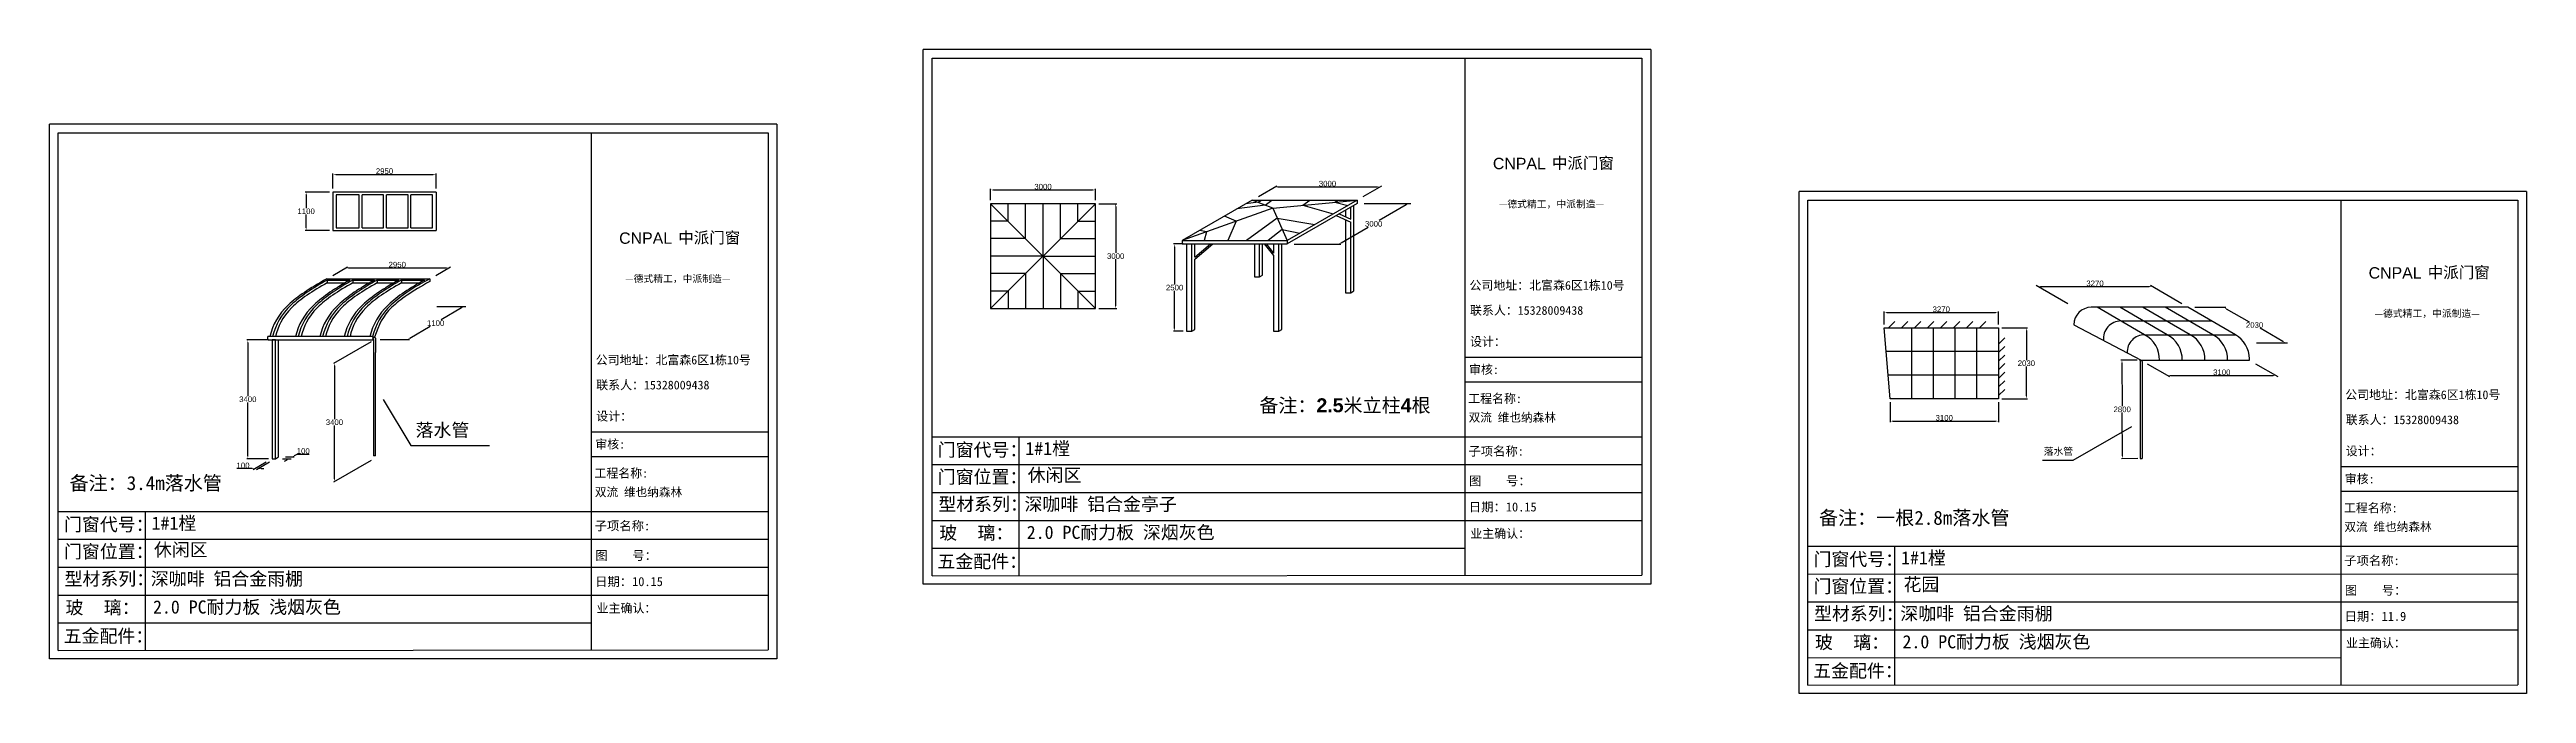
# Model space of a CAD drawing. Header units: inches. Extents: x -138455 to 599497, y -747149 to 13167.
# Drawn here: x 319759 to 390679, y -409226 to -390790 of the extents above; entities that cross this region are included whole.
import ezdxf

# ---------------------------------------------------------------- set-up
doc = ezdxf.new("R2010")
doc.units = ezdxf.units.IN
doc.header["$MEASUREMENT"] = 0
doc.header["$PDMODE"] = 35
doc.header["$PDSIZE"] = -3
doc.layers.add('0 @ 1', color=7, linetype='Continuous')
doc.styles.add('Annotative', font='arialbd.ttf')
doc.styles.add('MtXpl_', font='')
doc.styles.get("Standard").update_dxf_attribs({"font": 'arial.ttf'})
doc.styles.get('MtXpl_').set_extended_font_data('SimSun')
doc.dimstyles.get("Standard").update_dxf_attribs({"dimtxt": 80, "dimasz": 70, "dimexe": 40, "dimexo": 80, "dimgap": 0, "dimtad": 1, "dimtih": 1, "dimtoh": 1, "dimdec": 0, "dimzin": 0, "dimdsep": 46, "dimtxsty": 'Standard', "dimcen": 0.09, "dimadec": 0, "dimazin": 0, "dimtfac": 1, "dimtdec": 0, "dimtofl": 0, "dimtmove": 0, "dimatfit": 3, "dimfxl": 0, "dimtolj": 1, "dimtzin": 0, "dimarcsym": 0})

msp = doc.modelspace()

# ---------------------------------------------------------------- texts
for p in [(361085.6, -394215.9), (336068.3, -396352.6), (386160.2, -397347.8)]:
    msp.add_text('CNPAL', height=325.75).set_placement(p)
at = {"style": 'MtXpl_'}
for s, height, p in [('中派门窗', 325.75, (362776.9, -394202.4)), ('—德式精工，中派制造—', 200.459, (361256, -395314)), ('中派门窗', 325.75, (337759.6, -396339.2)), ('中派门窗', 325.75, (387851.5, -397334.4)), ('—德式精工，中派制造—', 200.459, (336238.7, -397450.7)), ('公司地址：北富森6区1栋10号', 250.574, (360416, -397667.9)), ('联系人：15328009438', 250.574, (360429.7, -398384.2)), ('—德式精工，中派制造—', 200.459, (386330.6, -398445.9)), ('设计：', 250.57, (360430, -399278.5)), ('公司地址：北富森6区1栋10号', 250.574, (335398.7, -399804.6)), ('审核:', 250.57, (360402.6, -400078.2)), ('联系人：15328009438', 250.574, (335412.3, -400520.9)), ('工程名称:', 250.57, (360377.4, -400909)), ('公司地址：北富森6区1栋10号', 250.574, (385490.6, -400799.8)), ('设计：', 250.57, (335412.7, -401415.2)), ('双流 维也纳森林  ', 244.4, (360390.6, -401445.3)), ('联系人：15328009438', 250.574, (385504.2, -401516.1)), ('审核:', 250.57, (335385.2, -402214.9)), ('工程名称:', 250.57, (335360.1, -403045.7)), ('子项名称:', 258.93, (360385.4, -402418.5)), ('设计：', 250.57, (385504.6, -402410.4)), ('双流 维也纳森林  ', 244.4, (335373.3, -403582)), ('图    号：', 258.93, (360404, -403267.7)), ('审核:', 250.57, (385477.1, -403210.1)), ('日期：10.15', 258.93, (360397.9, -404015.1)), ('工程名称:', 250.57, (385452, -404040.9)), ('子项名称:', 258.93, (335368.1, -404555.3)), ('业主确认：', 250.57, (360439.7, -404775.2)), ('双流 维也纳森林  ', 244.4, (385465.2, -404577.2)), ('图    号：', 258.93, (335386.7, -405404.5)), ('子项名称:', 258.93, (385460, -405550.5)), ('日期：10.15', 258.93, (335380.6, -406151.8)), ('图    号：', 258.93, (385478.6, -406399.7)), ('业主确认：', 250.57, (335422.4, -406911.9)), ('日期：11.9', 258.93, (385472.4, -407147)), ('业主确认：', 250.57, (385514.2, -407907.1))]:
    msp.add_text(s, height=height, dxfattribs=at).set_placement(p)
at = {"layer": '0 @ 1', "style": 'Annotative'}
for s, p in [('门窗代号：', (345191.3, -402438.5)), ('门窗位置：', (345191.3, -403212.8)), ('门窗代号：', (320174, -404575.3)), ('型材系列：', (345207.2, -403995)), ('门窗位置：', (320174, -405349.5)), ('玻    璃：', (345233.4, -404815.2)), ('五金配件：', (345182.1, -405632.4)), ('门窗代号：', (370265.9, -405570.5)), ('型材系列：', (320189.9, -406131.8)), ('门窗位置：', (370265.9, -406344.7)), ('玻    璃：', (320216.1, -406952)), ('型材系列：', (370281.7, -407127)), ('五金配件：', (320164.8, -407769.2)), ('玻    璃：', (370308, -407947.2)), ('五金配件：', (370256.7, -408764.4))]:
    msp.add_text(s, height=375.86, dxfattribs=at).set_placement(p)
at = {"layer": '0 @ 1', "attachment_point": 1, "style": 'Annotative'}
for s, width, heights, insert, char_height in [('{\\fSimSun|b1|i0|c134|p2;备注：}2.5{\\fSimSun|b1|i0|c134|p2;米立柱}4{\\fSimSun|b1|i0|c134|p2;根}', 5159.779, [0], (354396.5, -400775.8), 400), ('{\\fSimSun|b1|i0|c134|p2;落水管}', 4396.385, [0], (330239.9, -401497.1), 375.861), ('{\\fSimSun|b1|i0|c134|p2;1#1樘}', 4396.385, [0], (347698.3, -402024.3), 375.861), ('{\\fSimSun|b1|i0|c134|p2;休闲区}', 9006.576, [0], (347766.7, -402785.2), 375.861), ('{\\fSimSun|b1|i0|c134|p2;落水管}', 5159.779, [0], (376858, -402195.2), 200), ('{\\fSimSun|b1|i0|c134|p2;备注：3.4m落水管}', 11582.41, [180.7], (320331.8, -403001.9), 400), ('{\\fSimSun|b1|i0|c134|p2;1#1樘}', 4396.385, [0], (322681, -404161), 375.861), ('{\\fSimSun|b1|i0|c134|p2;深咖啡 铝合金亭子}', 9006.576, [0], (347676.3, -403617.8), 375.861), ('{\\fSimSun|b1|i0|c134|p2;备注：一根2.8m落水管}', 11582.41, [180.7], (370423.7, -403997.1), 400), ('{\\fSimSun|b1|i0|c134|p2;休闲区}', 9006.576, [0], (322749.4, -404921.9), 375.861), ('{\\fSimSun|b1|i0|c134|p2;2.0 PC耐力板 深烟灰色}', 7839.588, [0], (347739.2, -404425.6), 375.861), ('{\\fSimSun|b1|i0|c134|p2;1#1樘}', 4396.385, [0], (372772.9, -405156.2), 375.861), ('{\\fSimSun|b1|i0|c134|p2;深咖啡 铝合金雨棚}', 9006.576, [0], (322659, -405754.6), 375.861), ('{\\fSimSun|b1|i0|c134|p2;花园}', 9006.576, [0], (372841.3, -405917.1), 375.861), ('{\\fSimSun|b1|i0|c134|p2;2.0 PC耐力板 浅烟灰色}', 7839.588, [0], (322721.9, -406562.3), 375.861), ('{\\fSimSun|b1|i0|c134|p2;深咖啡 铝合金雨棚}', 9006.576, [0], (372750.9, -406749.8), 375.861), ('{\\fSimSun|b1|i0|c134|p2;2.0 PC耐力板 浅烟灰色}', 7839.588, [0], (372813.7, -407557.5), 375.861)]:
    msp.add_mtext_dynamic_manual_height_columns(s, width=width, gutter_width=903.5, heights=heights, dxfattribs=dict(at, insert=insert, char_height=char_height))

# ---------------------------------------------------------------- blocks, each defined once
blk = doc.blocks.new('*D1823')
at = {"color": 0, "lineweight": -2, "transparency": 16777216}
for p, q in [((327775, -394872), (327077, -394872)), ((327107, -394952), (327107, -395330)), ((327107, -395892), (327107, -395514)), ((327775, -395972), (327077, -395972))]:
    blk.add_line(p, q, dxfattribs=at)
at = {"color": 0, "transparency": 16777216}
for points in [[(327094, -394952), (327120, -394952), (327107, -394872)], [(327094, -395892), (327120, -395892), (327107, -395972)]]:
    blk.add_solid(points, dxfattribs=at)
at = {"layer": 'Defpoints', "color": 0, "transparency": 16777216}
for p in [(327875, -394872), (327107, -395972), (327875, -395972)]:
    blk.add_point(p, dxfattribs=at)
at = {"color": 0, "transparency": 16777216, "insert": (327107, -395422), "char_height": 160, "attachment_point": 5}
blk.add_mtext('\\A1;1100', dxfattribs=at)
blk = doc.blocks.new('*D1824')
at = {"color": 0, "lineweight": -2, "transparency": 16777216}
for p, q in [((327875, -394772), (327875, -394335)), ((327955, -394365), (330745, -394365)), ((330825, -394772), (330825, -394335))]:
    blk.add_line(p, q, dxfattribs=at)
at = {"color": 0, "transparency": 16777216}
for points in [[(327955, -394352), (327955, -394378), (327875, -394365)], [(330745, -394352), (330745, -394378), (330825, -394365)]]:
    blk.add_solid(points, dxfattribs=at)
at = {"layer": 'Defpoints', "color": 0, "transparency": 16777216}
for p in [(327875, -394872), (330825, -394365), (330825, -394872)]:
    blk.add_point(p, dxfattribs=at)
at = {"color": 0, "transparency": 16777216, "insert": (329350, -394273), "char_height": 160, "attachment_point": 5}
blk.add_mtext('\\A1;2950', dxfattribs=at)
blk = doc.blocks.new('*D1825')
at = {"color": 0, "lineweight": -2, "transparency": 16777216}
for p, q in [((328967, -399155), (327887, -399779)), ((327917, -399842), (327917, -401370)), ((327917, -403082), (327917, -401553)), ((328967, -402555), (327887, -403179))]:
    blk.add_line(p, q, dxfattribs=at)
at = {"color": 0, "transparency": 16777216}
for points in [[(327904, -399842), (327930, -399842), (327917, -399762)], [(327904, -403082), (327930, -403082), (327917, -403162)]]:
    blk.add_solid(points, dxfattribs=at)
at = {"layer": 'Defpoints', "color": 0, "transparency": 16777216}
for p in [(329067, -399097), (329067, -402497), (327917, -403162)]:
    blk.add_point(p, dxfattribs=at)
at = {"color": 0, "transparency": 16777216, "insert": (327917, -401462), "char_height": 160, "attachment_point": 5}
blk.add_mtext('\\A1;3400', dxfattribs=at)
blk = doc.blocks.new('*D1826')
at = {"color": 0, "lineweight": -2, "transparency": 16777216}
for p, q in [((327869, -397255), (328291, -397011)), ((328320, -397041), (331110, -397041)), ((330819, -397255), (331241, -397011))]:
    blk.add_line(p, q, dxfattribs=at)
at = {"color": 0, "transparency": 16777216}
for points in [[(328320, -397028), (328320, -397055), (328240, -397041)], [(331110, -397028), (331110, -397055), (331190, -397041)]]:
    blk.add_solid(points, dxfattribs=at)
at = {"layer": 'Defpoints', "color": 0, "transparency": 16777216}
for p in [(331190, -397041), (327696, -397355), (330646, -397355)]:
    blk.add_point(p, dxfattribs=at)
at = {"color": 0, "transparency": 16777216, "insert": (329715, -396950), "char_height": 160, "attachment_point": 5}
blk.add_mtext('\\A1;2950', dxfattribs=at)
blk = doc.blocks.new('*D1827')
at = {"color": 0, "lineweight": -2, "transparency": 16777216}
for p, q in [((330844, -398149), (331681, -398149)), ((331552, -398190), (330970, -398531)), ((329228, -399096), (330065, -399096)), ((330075, -399056), (330657, -398714))]:
    blk.add_line(p, q, dxfattribs=at)
at = {"color": 0, "transparency": 16777216}
for points in [[(331546, -398178), (331559, -398201), (331621, -398149)], [(330068, -399044), (330081, -399067), (330006, -399096)]]:
    blk.add_solid(points, dxfattribs=at)
at = {"layer": 'Defpoints', "color": 0, "transparency": 16777216}
for p in [(330646, -398149), (329030, -399096), (330006, -399096)]:
    blk.add_point(p, dxfattribs=at)
at = {"color": 0, "transparency": 16777216, "insert": (330813, -398623), "char_height": 160, "attachment_point": 5}
blk.add_mtext('\\A1;1100', dxfattribs=at)
blk = doc.blocks.new('*D1828')
at = {"color": 0, "lineweight": -2, "transparency": 16777216}
for p, q in [((326031, -399105), (325406, -399105)), ((325436, -399185), (325436, -400714)), ((325436, -402425), (325436, -400897)), ((326031, -402505), (325406, -402505))]:
    blk.add_line(p, q, dxfattribs=at)
at = {"color": 0, "transparency": 16777216}
for points in [[(325423, -399185), (325450, -399185), (325436, -399105)], [(325423, -402425), (325450, -402425), (325436, -402505)]]:
    blk.add_solid(points, dxfattribs=at)
at = {"layer": 'Defpoints', "color": 0, "transparency": 16777216}
for p in [(326131, -399105), (325436, -402505), (326131, -402505)]:
    blk.add_point(p, dxfattribs=at)
at = {"color": 0, "transparency": 16777216, "insert": (325436, -400805), "char_height": 160, "attachment_point": 5}
blk.add_mtext('\\A1;3400', dxfattribs=at)
blk = doc.blocks.new('*D1829')
at = {"color": 0, "lineweight": -2, "transparency": 16777216}
for p, q in [((326431, -402505), (326680, -402505)), ((326551, -402545), (326481, -402585)), ((326517, -402455), (326766, -402455)), ((326776, -402415), (326845, -402375)), ((326845, -402375), (327193, -402375))]:
    blk.add_line(p, q, dxfattribs=at)
at = {"color": 0, "transparency": 16777216}
for points in [[(326544, -402534), (326557, -402557), (326620, -402505)], [(326769, -402404), (326782, -402427), (326706, -402455)]]:
    blk.add_solid(points, dxfattribs=at)
at = {"layer": 'Defpoints', "color": 0, "transparency": 16777216}
for p in [(326231, -402505), (326317, -402455), (326706, -402455)]:
    blk.add_point(p, dxfattribs=at)
at = {"color": 0, "transparency": 16777216, "insert": (327024, -402284), "char_height": 160, "attachment_point": 5}
blk.add_mtext('\\A1;100', dxfattribs=at)
blk = doc.blocks.new('*D1830')
at = {"color": 0, "lineweight": -2, "transparency": 16777216}
for p, q in [((325558, -402790), (325120, -402790)), ((325957, -402605), (325586, -402820)), ((326057, -402605), (325686, -402820)), ((325818, -402790), (325898, -402790))]:
    blk.add_line(p, q, dxfattribs=at)
at = {"color": 0, "transparency": 16777216}
for points in [[(325558, -402777), (325558, -402803), (325638, -402790)], [(325818, -402777), (325818, -402803), (325738, -402790)]]:
    blk.add_solid(points, dxfattribs=at)
at = {"layer": 'Defpoints', "color": 0, "transparency": 16777216}
for p in [(325738, -402790), (326131, -402505), (326231, -402505)]:
    blk.add_point(p, dxfattribs=at)
at = {"color": 0, "transparency": 16777216, "insert": (325299, -402698), "char_height": 160, "attachment_point": 5}
blk.add_mtext('\\A1;100', dxfattribs=at)
blk = doc.blocks.new('*D1831')
at = {"color": 0, "lineweight": -2, "transparency": 16777216}
for p, q in [((346705, -395104), (346705, -394780)), ((346785, -394810), (349625, -394810)), ((349705, -395104), (349705, -394780))]:
    blk.add_line(p, q, dxfattribs=at)
at = {"color": 0, "transparency": 16777216}
for points in [[(346785, -394796), (346785, -394823), (346705, -394810)], [(349625, -394796), (349625, -394823), (349705, -394810)]]:
    blk.add_solid(points, dxfattribs=at)
at = {"layer": 'Defpoints', "color": 0, "transparency": 16777216}
for p in [(349705, -394810), (346705, -395204), (349705, -395204)]:
    blk.add_point(p, dxfattribs=at)
at = {"color": 0, "transparency": 16777216, "insert": (348205, -394718), "char_height": 160, "attachment_point": 5}
blk.add_mtext('\\A1;3000', dxfattribs=at)
blk = doc.blocks.new('*D1832')
at = {"color": 0, "lineweight": -2, "transparency": 16777216}
for p, q in [((349805, -395205), (350315, -395205)), ((350285, -395285), (350285, -396613)), ((350285, -398125), (350285, -396796)), ((349805, -398205), (350315, -398205))]:
    blk.add_line(p, q, dxfattribs=at)
at = {"color": 0, "transparency": 16777216}
for points in [[(350272, -395285), (350298, -395285), (350285, -395205)], [(350272, -398125), (350298, -398125), (350285, -398205)]]:
    blk.add_solid(points, dxfattribs=at)
at = {"layer": 'Defpoints', "color": 0, "transparency": 16777216}
for p in [(349705, -395205), (349705, -398205), (350285, -398205)]:
    blk.add_point(p, dxfattribs=at)
at = {"color": 0, "transparency": 16777216, "insert": (350285, -396705), "char_height": 160, "attachment_point": 5}
blk.add_mtext('\\A1;3000', dxfattribs=at)
blk = doc.blocks.new('*D1833')
at = {"color": 0, "lineweight": -2, "transparency": 16777216}
for p, q in [((354370, -394999), (354902, -394692)), ((354930, -394722), (357770, -394722)), ((357370, -394999), (357902, -394692))]:
    blk.add_line(p, q, dxfattribs=at)
at = {"color": 0, "transparency": 16777216}
for points in [[(354930, -394709), (354930, -394736), (354850, -394722)], [(357770, -394709), (357770, -394736), (357850, -394722)]]:
    blk.add_solid(points, dxfattribs=at)
at = {"layer": 'Defpoints', "color": 0, "transparency": 16777216}
for p in [(357850, -394722), (354197, -395099), (357197, -395099)]:
    blk.add_point(p, dxfattribs=at)
at = {"color": 0, "transparency": 16777216, "insert": (356350, -394631), "char_height": 160, "attachment_point": 5}
blk.add_mtext('\\A1;3000', dxfattribs=at)
blk = doc.blocks.new('*D1834')
at = {"color": 0, "lineweight": -2, "transparency": 16777216}
for p, q in [((357397, -395199), (358734, -395199)), ((358605, -395239), (357830, -395688)), ((355392, -396362), (356729, -396361)), ((356738, -396321), (357513, -395872))]:
    blk.add_line(p, q, dxfattribs=at)
at = {"color": 0, "transparency": 16777216}
for points in [[(358598, -395227), (358611, -395250), (358674, -395199)], [(356732, -396310), (356745, -396333), (356669, -396361)]]:
    blk.add_solid(points, dxfattribs=at)
at = {"layer": 'Defpoints', "color": 0, "transparency": 16777216}
for p in [(357197, -395199), (358674, -395199), (355192, -396362)]:
    blk.add_point(p, dxfattribs=at)
at = {"color": 0, "transparency": 16777216, "insert": (357672, -395780), "char_height": 160, "attachment_point": 5}
blk.add_mtext('\\A1;3000', dxfattribs=at)
blk = doc.blocks.new('*D1835')
at = {"color": 0, "lineweight": -2, "transparency": 16777216}
for p, q in [((352217, -396357), (351942, -396357)), ((351972, -396437), (351972, -397515)), ((351972, -398777), (351972, -397699)), ((352217, -398857), (351942, -398857))]:
    blk.add_line(p, q, dxfattribs=at)
at = {"color": 0, "transparency": 16777216}
for points in [[(351959, -396437), (351985, -396437), (351972, -396357)], [(351959, -398777), (351985, -398777), (351972, -398857)]]:
    blk.add_solid(points, dxfattribs=at)
at = {"layer": 'Defpoints', "color": 0, "transparency": 16777216}
for p in [(352317, -396357), (351972, -398857), (352317, -398857)]:
    blk.add_point(p, dxfattribs=at)
at = {"color": 0, "transparency": 16777216, "insert": (351972, -397607), "char_height": 160, "attachment_point": 5}
blk.add_mtext('\\A1;2500', dxfattribs=at)
blk = doc.blocks.new('*D2165')
at = {"color": 0, "lineweight": -2, "transparency": 16777216}
for p, q in [((379819, -399785), (380458, -400154)), ((382919, -399785), (383558, -400154)), ((380486, -400124), (383426, -400124))]:
    blk.add_line(p, q, dxfattribs=at)
at = {"color": 0, "transparency": 16777216}
for points in [[(380486, -400111), (380486, -400137), (380406, -400124)], [(383426, -400111), (383426, -400137), (383506, -400124)]]:
    blk.add_solid(points, dxfattribs=at)
at = {"layer": 'Defpoints', "color": 0, "transparency": 16777216}
for p in [(379646, -399685), (382746, -399685), (383506, -400124)]:
    blk.add_point(p, dxfattribs=at)
at = {"color": 0, "transparency": 16777216, "insert": (381956, -400032), "char_height": 160, "attachment_point": 5}
blk.add_mtext('\\A1;3100', dxfattribs=at)
blk = doc.blocks.new('*D2166')
at = {"color": 0, "lineweight": -2, "transparency": 16777216}
for p, q in [((381188, -398170), (382075, -398170)), ((382084, -398210), (382735, -398586)), ((382946, -399185), (383833, -399185)), ((383703, -399145), (383053, -398770))]:
    blk.add_line(p, q, dxfattribs=at)
at = {"color": 0, "transparency": 16777216}
for points in [[(382091, -398199), (382077, -398222), (382015, -398170)], [(383710, -399134), (383697, -399157), (383773, -399185)]]:
    blk.add_solid(points, dxfattribs=at)
at = {"layer": 'Defpoints', "color": 0, "transparency": 16777216}
for p in [(380988, -398170), (382015, -398170), (382746, -399185)]:
    blk.add_point(p, dxfattribs=at)
at = {"color": 0, "transparency": 16777216, "insert": (382894, -398678), "char_height": 160, "attachment_point": 5}
blk.add_mtext('\\A1;2030', dxfattribs=at)
blk = doc.blocks.new('*D2167')
at = {"color": 0, "lineweight": -2, "transparency": 16777216}
for p, q in [((377545, -398070), (376640, -397548)), ((376771, -397578), (379881, -397578)), ((380815, -398070), (379910, -397548))]:
    blk.add_line(p, q, dxfattribs=at)
at = {"color": 0, "transparency": 16777216}
for points in [[(376771, -397564), (376771, -397591), (376691, -397578)], [(379881, -397564), (379881, -397591), (379961, -397578)]]:
    blk.add_solid(points, dxfattribs=at)
at = {"layer": 'Defpoints', "color": 0, "transparency": 16777216}
for p in [(379961, -397578), (377718, -398170), (380988, -398170)]:
    blk.add_point(p, dxfattribs=at)
at = {"color": 0, "transparency": 16777216, "insert": (378326, -397486), "char_height": 160, "attachment_point": 5}
blk.add_mtext('\\A1;3270', dxfattribs=at)
blk = doc.blocks.new('*D2168')
at = {"color": 0, "lineweight": -2, "transparency": 16777216}
for p, q in [((379535, -399680), (379068, -399682)), ((379098, -399762), (379104, -401001)), ((379110, -402424), (379105, -401185)), ((379548, -402502), (379081, -402504))]:
    blk.add_line(p, q, dxfattribs=at)
at = {"color": 0, "transparency": 16777216}
for points in [[(379111, -399762), (379085, -399762), (379098, -399682)], [(379124, -402424), (379097, -402424), (379111, -402504)]]:
    blk.add_solid(points, dxfattribs=at)
at = {"layer": 'Defpoints', "color": 0, "transparency": 16777216}
for p in [(379635, -399679), (379111, -402504), (379648, -402502)]:
    blk.add_point(p, dxfattribs=at)
at = {"color": 0, "transparency": 16777216, "insert": (379104, -401093), "char_height": 160, "attachment_point": 5}
blk.add_mtext('\\A1;2800', dxfattribs=at)
blk = doc.blocks.new('*D2169')
at = {"color": 0, "lineweight": -2, "transparency": 16777216}
for p, q in [((372288, -398658), (372288, -398290)), ((372368, -398320), (375478, -398320)), ((375558, -398658), (375558, -398290))]:
    blk.add_line(p, q, dxfattribs=at)
at = {"color": 0, "transparency": 16777216}
for points in [[(372368, -398307), (372368, -398333), (372288, -398320)], [(375478, -398307), (375478, -398333), (375558, -398320)]]:
    blk.add_solid(points, dxfattribs=at)
at = {"layer": 'Defpoints', "color": 0, "transparency": 16777216}
for p in [(375558, -398320), (372288, -398758), (375558, -398758)]:
    blk.add_point(p, dxfattribs=at)
at = {"color": 0, "transparency": 16777216, "insert": (373923, -398228), "char_height": 160, "attachment_point": 5}
blk.add_mtext('\\A1;3270', dxfattribs=at)
blk = doc.blocks.new('*D2170')
at = {"color": 0, "lineweight": -2, "transparency": 16777216}
for p, q in [((375658, -398758), (376391, -398758)), ((376361, -398838), (376361, -399682)), ((376361, -400708), (376361, -399865)), ((375658, -400788), (376391, -400788))]:
    blk.add_line(p, q, dxfattribs=at)
at = {"color": 0, "transparency": 16777216}
for points in [[(376348, -398838), (376375, -398838), (376361, -398758)], [(376348, -400708), (376375, -400708), (376361, -400788)]]:
    blk.add_solid(points, dxfattribs=at)
at = {"layer": 'Defpoints', "color": 0, "transparency": 16777216}
for p in [(375558, -398758), (375558, -400788), (376361, -400788)]:
    blk.add_point(p, dxfattribs=at)
at = {"color": 0, "transparency": 16777216, "insert": (376361, -399773), "char_height": 160, "attachment_point": 5}
blk.add_mtext('\\A1;2030', dxfattribs=at)
blk = doc.blocks.new('*D2171')
at = {"color": 0, "lineweight": -2, "transparency": 16777216}
for p, q in [((372458, -400888), (372458, -401459)), ((375558, -400888), (375558, -401459)), ((372538, -401429), (375478, -401429))]:
    blk.add_line(p, q, dxfattribs=at)
at = {"color": 0, "transparency": 16777216}
for points in [[(372538, -401416), (372538, -401443), (372458, -401429)], [(375478, -401416), (375478, -401443), (375558, -401429)]]:
    blk.add_solid(points, dxfattribs=at)
at = {"layer": 'Defpoints', "color": 0, "transparency": 16777216}
for p in [(372458, -400788), (375558, -400788), (375558, -401429)]:
    blk.add_point(p, dxfattribs=at)
at = {"color": 0, "transparency": 16777216, "insert": (374008, -401337), "char_height": 160, "attachment_point": 5}
blk.add_mtext('\\A1;3100', dxfattribs=at)
blk = doc.blocks.new('*D2341')
at = {"color": 0, "lineweight": -2, "transparency": 16777216}
for p, q in [((327869, -397255), (328291, -397011)), ((328320, -397041), (331110, -397041)), ((330819, -397255), (331241, -397011))]:
    blk.add_line(p, q, dxfattribs=at)
at = {"color": 0, "transparency": 16777216}
for points in [[(328320, -397028), (328320, -397055), (328240, -397041)], [(331110, -397028), (331110, -397055), (331190, -397041)]]:
    blk.add_solid(points, dxfattribs=at)
at = {"layer": 'Defpoints', "color": 0, "transparency": 16777216}
for p in [(331190, -397041), (327696, -397355), (330646, -397355)]:
    blk.add_point(p, dxfattribs=at)
at = {"color": 0, "transparency": 16777216, "insert": (329715, -396950), "char_height": 160, "attachment_point": 5}
blk.add_mtext('\\A1;2950', dxfattribs=at)

# ---------------------------------------------------------------- dimensions: what is measured, and where the dimension line sits
for base, p1, p2, picture, middle in [((330824.9, -394365), (327874.9, -394872.1), (330824.9, -394872.1), '*D1824', (329349.9, -394273.3)), ((375557.9, -401429.2), (372457.9, -400788.3), (375557.9, -400788.3), '*D2171', (374007.9, -401337.5))]:
    dim = msp.add_linear_dim(base=base, p1=p1, p2=p2, dimstyle='Standard', override={"dimtxt": 160, "dimasz": 80, "dimexe": 30, "dimexo": 100, "dimgap": 10, "dimfxl": 100})
    dim.commit()
    dim.dimension.update_dxf_attribs({"geometry": picture, "text_midpoint": middle})
for base, p1, p2, override, picture, middle in [((327107, -395972.1), (327874.9, -394872.1), (327874.9, -395972.1), {"dimtxt": 160, "dimasz": 80, "dimexe": 30, "dimexo": 100, "dimgap": 10}, '*D1823', (327107, -395422.1)), ((350284.9, -398204.5), (349704.6, -395204.5), (349704.6, -398204.5), {"dimtxt": 160, "dimasz": 80, "dimexe": 30, "dimexo": 100, "dimgap": 10, "dimfxl": 100}, '*D1832', (350284.9, -396704.5)), ((376361.4, -400788.3), (375557.9, -398758.3), (375557.9, -400788.3), {"dimtxt": 160, "dimasz": 80, "dimexe": 30, "dimexo": 100, "dimgap": 10, "dimfxl": 100}, '*D2170', (376361.4, -399773.3))]:
    dim = msp.add_linear_dim(base=base, p1=p1, p2=p2, angle=90, dimstyle='Standard', override=override)
    dim.commit()
    dim.dimension.update_dxf_attribs({"geometry": picture, "text_midpoint": middle})
for p1, p2, distance, picture, middle in [((346704.6, -395204.5), (349704.6, -395204.5), 395, '*D1831', (348204.6, -394717.8)), ((354197, -395099.2), (357197, -395099.2), 377, '*D1833', (356350, -394630.5)), ((352317.2, -396356.9), (352317.2, -398856.9), -345.1, '*D1835', (351972.1, -397606.9)), ((327696.1, -397355), (330646.1, -397355), 313.8, '*D1826', (329714.5, -396949.6)), ((327696.1, -397355), (330646.1, -397355), 313.8, '*D2341', (329714.5, -396949.6)), ((377718, -398170.3), (380988, -398170.3), 592.7, '*D2167', (378326.5, -397485.9)), ((382746.1, -399185.3), (380988, -398170.3), -513.3, '*D2166', (382893.6, -398677.8)), ((326130.7, -399105.5), (326130.7, -402505.5), -694.3, '*D1828', (325436.3, -400805.5)), ((329067.5, -399097.3), (329067.5, -402497.3), -1150.5, '*D1825', (327916.9, -401461.6)), ((379646.1, -399685.3), (382746.1, -399685.3), -438.8, '*D2165', (381956.2, -400032.4)), ((326230.7, -402505.5), (326317.3, -402455.5), -194.6, '*D1829', (327023.9, -402283.8))]:
    dim = msp.add_aligned_dim(p1=p1, p2=p2, distance=distance, dimstyle='Standard', override={"dimtxt": 160, "dimasz": 80, "dimexe": 30, "dimexo": 100, "dimgap": 10, "dimfxl": 100})
    dim.commit()
    dim.dimension.update_dxf_attribs({"geometry": picture, "text_midpoint": middle})
for p1, p2, distance, text, picture, middle in [((355192.3, -396361.9), (357197, -395199.2), -740.4, '3000', '*D1834', (357671.6, -395779.9)), ((330646.1, -398149.2), (329030.2, -399096.1), 493.1, '1100', '*D1827', (330813.5, -398622.6)), ((379635, -399679.5), (379648.1, -402501.8), -537.5, '2800', '*D2168', (379104.1, -401093.1))]:
    dim = msp.add_aligned_dim(p1=p1, p2=p2, distance=distance, text=text, dimstyle='Standard', override={"dimtxt": 160, "dimasz": 80, "dimexe": 30, "dimexo": 100, "dimgap": 10, "dimfxl": 100})
    dim.commit()
    dim.dimension.update_dxf_attribs({"geometry": picture, "text_midpoint": middle})
dim = msp.add_linear_dim(base=(375557.9, -398320), p1=(372287.9, -398758.3), p2=(375557.9, -398758.3), dimstyle='Standard', override={"dimtxt": 160, "dimasz": 80, "dimexe": 30, "dimexo": 100, "dimgap": 10, "dimfxl": 100})
dim.commit()
dim.dimension.update_dxf_attribs({"geometry": '*D2169', "text_midpoint": (373922.9, -398320), "dimtype": 160})
dim = msp.add_linear_dim(base=(325738, -402789.9), p1=(326130.7, -402505.5), p2=(326230.7, -402505.5), angle=0, dimstyle='Standard', override={"dimtxt": 160, "dimasz": 80, "dimexe": 30, "dimexo": 100, "dimgap": 10, "dimfxl": 100})
dim.commit()
dim.dimension.update_dxf_attribs({"geometry": '*D1830', "text_midpoint": (325299.1, -402789.9), "dimtype": 161})

# ---------------------------------------------------------------- linework, layer by layer
for p, q in [((365604.7, -390790.2), (344776.4, -390790.2)), ((344776.4, -406094.3), (344776.4, -390790.2)), ((345027, -391040), (365354.9, -391040)), ((345027, -405857.9), (345027, -391040)), ((360285.6, -391040), (360285.6, -405844.8)), ((365354.9, -391040), (365354.9, -405843.9)), ((365604.7, -390790.2), (365604.7, -406094.3)), ((340587.4, -392927), (319759.1, -392927)), ((319759.1, -408231), (319759.1, -392927)), ((320009.7, -393176.7), (340337.6, -393176.7)), ((320009.7, -407994.6), (320009.7, -393176.7)), ((335268.3, -393176.7), (335268.3, -407981.5)), ((340337.6, -393176.7), (340337.6, -407980.6)), ((340587.4, -392927), (340587.4, -408231)), ((330824.9, -394872.1), (327874.9, -394872.1)), ((327874.9, -394872.1), (327874.9, -395972.1)), ((328626.9, -394952.1), (327968.9, -394952.1)), ((327968.9, -394952.1), (327968.9, -395892.1)), ((328626.9, -395892.1), (328626.9, -394952.1)), ((329324.9, -394952.1), (328706.9, -394952.1)), ((328706.9, -395892.1), (328706.9, -394952.1)), ((329324.9, -395892.1), (329324.9, -394952.1)), ((330022.9, -394952.1), (329404.9, -394952.1)), ((329404.9, -395892.1), (329404.9, -394952.1)), ((330022.9, -395892.1), (330022.9, -394952.1)), ((330720.9, -394952.1), (330102.9, -394952.1)), ((330102.9, -395892.1), (330102.9, -394952.1)), ((330720.9, -395892.1), (330720.9, -394952.1)), ((330824.9, -394872.1), (330824.9, -395972.1)), ((390679.2, -394851.7), (369851, -394851.7)), ((369851, -409226.2), (369851, -394851.7)), ((390679.2, -394851.7), (390679.2, -409226.2)), ((349704.6, -395204.5), (346704.6, -398204.5)), ((346704.6, -395204.5), (349704.6, -398204.5)), ((347204.6, -395704.5), (346704.6, -395704.5)), ((347204.6, -395704.5), (347204.6, -395204.5)), ((347704.6, -396204.5), (347704.6, -395204.5)), ((348204.6, -396704.5), (348204.6, -395204.5)), ((348704.6, -396204.5), (348704.6, -395204.5)), ((349204.6, -395704.5), (349204.6, -395204.5)), ((349204.6, -395704.5), (349704.6, -395704.5)), ((354197, -395099.2), (352192.3, -396256.7)), ((354786, -395331.9), (352192.3, -396256.7)), ((353734.5, -395706.8), (353402.4, -395558)), ((353734.5, -395706.8), (353492.7, -396256.7)), ((354561.8, -395243.3), (353758, -395352.7)), ((354361.1, -395164.1), (354010.4, -395207)), ((354909.9, -395614), (354031, -396256.7)), ((354197, -395099.2), (357197, -395099.2)), ((354786, -395331.9), (354197, -395099.2)), ((354361.1, -395164.1), (354456.2, -395099.2)), ((354561.8, -395243.3), (354752, -395099.2)), ((354786, -395331.9), (357197, -395099.2)), ((354786, -395331.9), (355192.3, -396256.7)), ((354909.9, -395614), (355989.4, -395796.5)), ((357197, -395099.2), (355192.3, -396256.7)), ((357197, -395199.2), (355192.3, -396356.7)), ((356563.9, -395160.3), (356654, -395099.2)), ((356563.9, -395160.3), (356928.1, -395254.5)), ((356599.2, -395544.4), (357020.1, -395729.1)), ((356681.9, -395496.7), (357020.1, -395645.1)), ((356870.1, -395388), (356870.1, -395579.2)), ((356870.1, -395663.3), (356870.1, -397751.4)), ((357020.1, -395645.1), (357020.1, -395301.4)), ((357020.1, -397751.4), (357020.1, -395729.1)), ((357106.7, -397701.4), (357106.7, -395251.4)), ((357197, -395099.2), (357197, -395199.2)), ((370101.6, -395101.4), (390429.5, -395101.4)), ((370101.6, -408989.8), (370101.6, -395101.4)), ((385360.2, -395101.4), (385360.2, -408976.7)), ((390429.5, -395101.4), (390429.5, -408975.8)), ((327874.9, -395972.1), (330824.9, -395972.1)), ((327968.9, -395892.1), (328626.9, -395892.1)), ((328706.9, -395892.1), (329324.9, -395892.1)), ((329404.9, -395892.1), (330022.9, -395892.1)), ((330102.9, -395892.1), (330720.9, -395892.1)), ((347704.6, -396204.5), (346704.6, -396204.5)), ((348704.6, -396204.5), (349704.6, -396204.5)), ((352192.3, -396256.7), (355192.3, -396256.7)), ((352192.3, -396256.7), (352192.3, -396356.9)), ((352192.3, -396356.9), (355192.3, -396356.9)), ((352317.2, -396356.9), (352317.2, -398856.9)), ((352467.2, -398856.9), (352467.2, -396356.9)), ((352553.8, -396793.5), (353068.2, -396356.9)), ((352553.8, -396734), (352998.1, -396356.9)), ((352553.8, -396734), (352553.8, -396356.9)), ((352889.9, -396007.9), (352690.4, -395969.1)), ((352889.9, -396007.9), (352815.1, -396256.7)), ((354257.2, -396356.9), (354257.2, -397301.7)), ((354407.2, -397301.7), (354407.2, -396356.9)), ((354493.8, -397251.7), (354493.8, -396356.9)), ((354539.1, -396356.9), (354802.2, -396691.7)), ((354595, -396356.9), (354802.2, -396620.7)), ((355055.1, -395944.3), (354654.8, -396256.7)), ((354802.2, -396356.9), (354802.2, -396620.7)), ((354952.2, -398856.9), (354952.2, -396356.9)), ((355038.8, -398806.9), (355038.8, -396356.9)), ((355055.1, -395944.3), (355555.7, -396046.9)), ((355192.3, -396256.7), (355192.3, -396356.7)), ((348204.6, -396704.5), (346704.6, -396704.5)), ((348204.6, -396704.5), (349704.6, -396704.5)), ((348204.6, -396704.5), (348204.6, -398204.5)), ((352553.8, -398806.9), (352553.8, -396793.5)), ((354802.2, -396691.7), (354802.2, -398856.9)), ((327696.1, -397355), (330646.1, -397355)), ((327707.9, -397392.5), (328361.6, -397392.5)), ((327707.9, -397392.5), (327707.9, -397472.5)), ((327707.9, -397472.5), (328219.4, -397472.5)), ((328441.6, -397392.5), (329059.4, -397392.5)), ((328441.6, -397392.5), (328441.6, -397472.5)), ((328441.6, -397472.5), (328917.2, -397472.5)), ((329139.4, -397392.5), (329757.2, -397392.5)), ((329139.4, -397392.5), (329139.4, -397472.5)), ((329139.4, -397472.5), (329615, -397472.5)), ((329837.2, -397392.5), (330495, -397392.5)), ((329837.2, -397392.5), (329837.2, -397472.5)), ((329837.2, -397472.5), (330349.2, -397472.5)), ((330575.3, -397392.3), (330575.3, -397392.4)), ((330646.1, -397355), (330646.1, -397430.3)), ((347704.6, -397204.5), (346704.6, -397204.5)), ((347204.6, -397704.5), (346704.6, -397704.5)), ((347204.6, -397704.5), (347204.6, -398204.5)), ((347704.6, -397204.5), (347704.6, -398204.5)), ((348704.6, -397204.5), (349704.6, -397204.5)), ((348704.6, -397204.5), (348704.6, -398204.5)), ((349204.6, -397704.5), (349704.6, -397704.5)), ((349204.6, -397704.5), (349204.6, -398204.5)), ((354257.2, -397301.7), (354407.2, -397301.7)), ((354407.2, -397301.7), (354493.8, -397251.7)), ((356870.1, -397751.4), (357020.1, -397751.4)), ((357020.1, -397751.4), (357106.7, -397701.4)), ((380988, -398170.3), (378218, -398170.3)), ((379746.1, -398954.4), (378388, -398170.3)), ((380396.1, -398954.4), (379038, -398170.3)), ((379067.1, -398562.3), (381667.1, -398562.3)), ((381046.1, -398954.4), (379688, -398170.3)), ((381696.1, -398954.4), (380338, -398170.3)), ((382346.1, -398954.4), (380988, -398170.3)), ((329028.4, -399005.4), (326011.6, -399005.4)), ((326019.6, -399105.5), (329030.2, -399105.5)), ((326317.3, -402455.5), (326317.3, -399105.5)), ((329073.7, -399026.4), (329016.9, -399026.4)), ((329030.2, -399096.1), (329030.2, -402423.7)), ((329091, -399049.3), (329091, -399468.8)), ((352317.2, -398856.9), (352467.2, -398856.9)), ((352467.2, -398856.9), (352553.8, -398806.9)), ((354802.2, -398856.9), (354952.2, -398856.9)), ((354952.2, -398856.9), (355038.8, -398806.9)), ((372287.9, -398758.3), (375557.9, -398758.3)), ((372457.9, -400788.3), (372287.9, -398758.3)), ((372411, -398758.3), (372592.3, -398581)), ((372784, -398758.3), (372965.3, -398581)), ((373077.9, -400788.3), (373077.9, -398758.3)), ((373157, -398758.3), (373338.3, -398581)), ((373530, -398758.3), (373711.3, -398581)), ((373697.9, -400788.3), (373697.9, -398758.3)), ((373903, -398758.3), (374084.3, -398581)), ((374275.9, -398758.3), (374457.2, -398581)), ((374317.9, -400788.3), (374317.9, -398758.3)), ((374648.9, -398758.3), (374830.2, -398581)), ((374937.9, -400788.3), (374937.9, -398758.3)), ((375021.9, -398758.3), (375203.2, -398581)), ((375557.9, -398758.3), (375557.9, -400788.3)), ((375557.9, -399221.2), (375739.2, -399043.9)), ((377718, -398670.3), (379646.1, -399685.3)), ((379746.1, -398954.4), (382346.1, -398954.4)), ((329091, -402423.7), (329091, -399468.8)), ((360285.6, -399599.2), (365354.9, -399599.2)), ((375557.9, -399435), (372344.6, -399435)), ((375557.9, -399467.2), (375739.2, -399289.9)), ((375557.9, -399713.2), (375739.2, -399535.9)), ((375557.9, -399959.2), (375739.2, -399781.9)), ((379617.7, -399701.8), (379617.7, -402501.8)), ((379646.1, -399685.3), (382746.1, -399685.3)), ((379678.5, -399749.2), (379678.5, -402501.8)), ((382746.1, -399685.3), (382746.1, -399647.2)), ((360285.6, -400301.2), (365354.9, -400301.2)), ((375557.9, -400111.7), (372401.3, -400111.7)), ((375557.9, -400205.2), (375739.2, -400027.9)), ((375557.9, -400451.2), (375739.2, -400273.9)), ((375557.9, -400697.2), (375739.2, -400519.9)), ((375557.9, -400788.3), (372457.9, -400788.3)), ((335268.3, -401735.9), (340337.6, -401735.9)), ((345024.5, -401875.5), (365354.9, -401875.5)), ((347511.1, -401875.5), (347512.2, -405840)), ((326230.7, -402505.5), (326317.3, -402455.5)), ((329091, -402423.7), (329030.2, -402423.7)), ((335268.3, -402438), (340337.6, -402438)), ((345025, -402675.3), (365354.9, -402670)), ((379617.7, -402501.8), (379678.5, -402501.8)), ((385360.2, -402731.1), (390429.5, -402731.1)), ((345025.5, -403475.5), (365354.9, -403470)), ((385360.2, -403433.2), (390429.5, -403433.2)), ((320007.2, -404012.2), (340337.6, -404012.2)), ((322493.8, -404012.2), (322494.9, -407976.7)), ((320007.7, -404812.1), (340337.6, -404806.7)), ((345026, -404276), (365354.9, -404276)), ((320008.2, -405612.2), (340337.6, -405606.7)), ((345026.5, -405070.1), (360285.6, -405062.9)), ((370099, -405007.4), (390429.5, -405007.4)), ((372585.6, -405007.4), (372586.8, -408971.9)), ((365604.7, -406094.3), (344776.4, -406094.3)), ((345027, -405857.9), (365354.9, -405843.9)), ((370099.6, -405807.3), (390429.5, -405801.9)), ((320008.7, -406412.8), (340337.6, -406412.8)), ((370100.1, -406607.4), (390429.5, -406601.9)), ((320009.2, -407206.8), (335268.3, -407199.7)), ((370100.6, -407408), (390429.5, -407408)), ((340587.4, -408231), (319759.1, -408231)), ((320009.7, -407994.6), (340337.6, -407980.6)), ((370101.1, -408202), (385360.2, -408194.9)), ((370101.6, -408989.8), (390429.5, -408975.8)), ((390679.2, -409226.2), (369851, -409226.2))]:
    msp.add_line(p, q)
for points in [[(346704.6, -398204.5), (349704.6, -398204.5), (349704.6, -395204.5), (346704.6, -395204.5)], [(326130.7, -402505.5), (326230.7, -402505.5), (326230.7, -399105.5), (326130.7, -399105.5)]]:
    msp.add_lwpolyline(points, close=True)
for points in [[(355644.4, -395249.1), (355845.8, -395099.2)], [(355644.4, -395249.1), (356509.7, -395496.1)]]:
    msp.add_lwpolyline(points)
for centre, radius, start, end in [((378218, -398670.3), 500, 90, 180), ((379067.1, -399062.3), 500, 90, 186.502387), ((379746.1, -399454.4), 500, 90, 182.35963), ((379370, -399662.5), 801.8, 358.37234, 62.028228), ((380020, -399662.5), 801.8, 358.37234, 62.028228), ((380670, -399662.5), 801.8, 358.37234, 62.028228), ((381320, -399662.5), 801.8, 358.37234, 62.028228), ((381946.1, -399647.2), 800, 0, 60)]:
    msp.add_arc(centre, radius, start, end)
for centre, major_axis, ratio, start_param, end_param in [((326065.8, -399044.5), (38.1, 66), 0.8759307, 1.4814637, 2.9951588), ((329074.3, -399043.4), (38.1, 66), 0.7767923, 1.4392834, 3.0249881), ((329059.7, -399066.8), (-22.1, -38.3), 0.5773503, 2.3396222, 5.8441457)]:
    msp.add_ellipse(centre, major_axis=major_axis, ratio=ratio, start_param=start_param, end_param=end_param)
at = {"extrusion": (0, 0, -1)}
msp.add_ellipse((379649, -399719.9), major_axis=(22.1, -38.3), ratio=0.5773503, start_param=2.3396222, end_param=5.8441457, dxfattribs=at)
for points, knots in [([(327696.1, -397355), (327200.3, -397629.4), (326423.1, -398149.2), (326153.8, -398666.8), (326067.2, -399005.4)], [69.1259775, 69.1259775, 69.1259775, 69.1259775, 975.9610648, 2071.6726206, 2071.6726206, 2071.6726206, 2071.6726206]), ([(327707.9, -397392.5), (327294.4, -397620), (326505.5, -398144.5), (326233.8, -398666.8), (326147.2, -399005.4)], [50.9470789, 50.9470789, 50.9470789, 50.9470789, 975.9610648, 2071.6726206, 2071.6726206, 2071.6726206, 2071.6726206]), ([(327707.9, -397472.5), (327294.4, -397700), (326505.5, -398224.5), (326301.2, -398727.7), (326233.5, -399005.4)], [50.9470789, 50.9470789, 50.9470789, 50.9470789, 975.9610648, 2071.6726206, 2071.6726206, 2071.6726206, 2071.6726206]), ([(328361.6, -397392.5), (327948.2, -397620), (327159.3, -398144.5), (326887.5, -398666.8), (326800.9, -399005.4)], [50.9470789, 50.9470789, 50.9470789, 50.9470789, 975.9610648, 2071.6726206, 2071.6726206, 2071.6726206, 2071.6726206]), ([(328441.6, -397392.5), (328028.2, -397620), (327239.3, -398144.5), (326967.5, -398666.8), (326880.9, -399005.4)], [50.9470789, 50.9470789, 50.9470789, 50.9470789, 975.9610648, 2071.6726206, 2071.6726206, 2071.6726206, 2071.6726206]), ([(328441.6, -397472.5), (328028.2, -397700), (327239.3, -398224.5), (327034.9, -398727.7), (326967.3, -399005.4)], [50.9470789, 50.9470789, 50.9470789, 50.9470789, 975.9610648, 2071.6726206, 2071.6726206, 2071.6726206, 2071.6726206]), ([(329059.4, -397392.5), (328646, -397620), (327857.1, -398144.5), (327585.3, -398666.8), (327498.7, -399005.4)], [50.9470789, 50.9470789, 50.9470789, 50.9470789, 975.9610648, 2071.6726206, 2071.6726206, 2071.6726206, 2071.6726206]), ([(329139.4, -397392.5), (328726, -397620), (327937.1, -398144.5), (327665.3, -398666.8), (327578.7, -399005.4)], [50.9470789, 50.9470789, 50.9470789, 50.9470789, 975.9610648, 2071.6726206, 2071.6726206, 2071.6726206, 2071.6726206]), ([(329139.4, -397472.5), (328726, -397700), (327937.1, -398224.5), (327732.7, -398727.7), (327665.1, -399005.4)], [50.9470789, 50.9470789, 50.9470789, 50.9470789, 975.9610648, 2071.6726206, 2071.6726206, 2071.6726206, 2071.6726206]), ([(329757.2, -397392.5), (329343.8, -397620), (328554.9, -398144.5), (328283.1, -398666.8), (328196.5, -399005.4)], [50.9470789, 50.9470789, 50.9470789, 50.9470789, 975.9610648, 2071.6726206, 2071.6726206, 2071.6726206, 2071.6726206]), ([(329837.2, -397392.5), (329423.8, -397620), (328634.9, -398144.5), (328363.1, -398666.8), (328276.5, -399005.4)], [50.9470789, 50.9470789, 50.9470789, 50.9470789, 975.9610648, 2071.6726206, 2071.6726206, 2071.6726206, 2071.6726206]), ([(329837.2, -397472.5), (329423.8, -397700), (328634.9, -398224.5), (328430.5, -398727.7), (328362.9, -399005.4)], [50.9470789, 50.9470789, 50.9470789, 50.9470789, 975.9610648, 2071.6726206, 2071.6726206, 2071.6726206, 2071.6726206]), ([(330495, -397392.5), (330082.1, -397613.1), (329285.3, -398144.9), (329023.2, -398666.8), (328927.7, -399005.4)], [52.5986649, 52.5986649, 52.5986649, 52.5986649, 975.9610648, 2071.6726206, 2071.6726206, 2071.6726206, 2071.6726206]), ([(330646.1, -397355), (330204, -397585.4), (329372.2, -398131.3), (329103.2, -398666.8), (329007.7, -399005.4)], [0, 0, 0, 0, 975.9610648, 2071.6726206, 2071.6726206, 2071.6726206, 2071.6726206]), ([(330646.1, -397430.3), (330144.4, -397705.1), (329398, -398216.1), (329183.8, -398665.6), (329067.3, -399026.4)], [75.213138, 75.213138, 75.213138, 75.213138, 975.9610648, 1995.2386932, 1995.2386932, 1995.2386932, 1995.2386932])]:
    msp.add_open_spline(points, degree=3, knots=knots)

msp.set_redraw_order([(e.dxf.handle, doc.entitydb.next_handle()) for e in msp.query("TEXT MTEXT ATTDEF DIMENSION ARC_DIMENSION")])  # texts and dimensions are drawn at this point

# ---------------------------------------------------------------- leaders
for points, override in [([(329309.9, -400810.8), (330108, -402127.8), (332354.4, -402127.8)], {"dimtxt": 160, "dimasz": 80, "dimexe": 30, "dimexo": 100, "dimgap": 10, "dimtad": 0}), ([(379374.9, -401588.3), (377695.4, -402558), (376818.2, -402558)], {"dimtxt": 160, "dimasz": 80, "dimexe": 30, "dimexo": 100, "dimgap": 10, "dimtad": 0, "dimfxl": 100})]:
    msp.add_leader(points, dimstyle='Standard', override=override)

doc.saveas('drawing.dxf')
